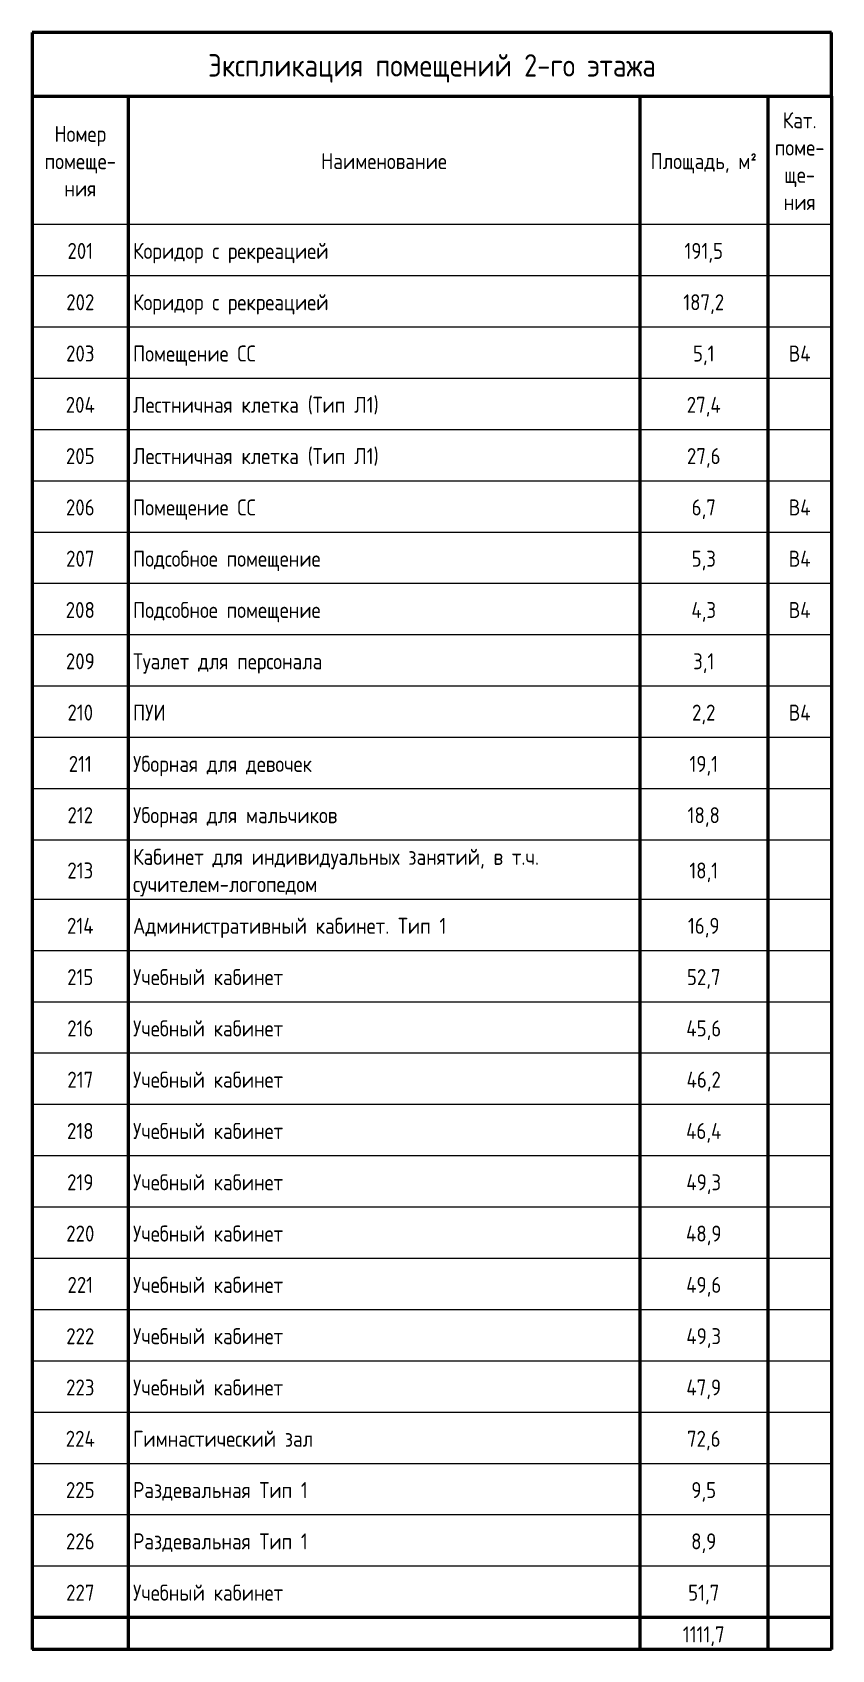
# Model space of a CAD drawing. Header units: millimetres. Extents: x -42533 to 645315, y 3457 to 82611.
# Drawn here: x 217382 to 229883, y 50233 to 75514 of the extents above; entities that cross this region are included whole.
import ezdxf

# ---------------------------------------------------------------- set-up
doc = ezdxf.new("R2010")
doc.units = ezdxf.units.MM
doc.layers.add('Графика', color=7, linetype='Continuous', lineweight=20)
doc.layers.add('Линии', color=7, linetype='Continuous', lineweight=9, true_color=0x00a600)
doc.styles.add('GOST Common_10', font='GOST_Common.ttf', dxfattribs={"width": 0.9, "height": 3.5})
doc.styles.add('GOST Common_11', font='GOST_Common.ttf', dxfattribs={"width": 0.9, "height": 2.5})

msp = doc.modelspace()

# ---------------------------------------------------------------- texts
at = {"layer": 'Графика', "line_spacing_factor": 1.022761}
for s, insert, char_height, width, attachment_point, style in [('Экспликация помещений 2-го этажа', (223632.1, 75172.8), 350, 8447.113, 2, 'GOST Common_10'), ('Кат. поме- ще- ния', (229381.7, 74264.3), 250, 962.447, 2, 'GOST Common_11'), ('Номер помеще- ния', (218131.7, 74051.2), 250, 1418.025, 2, 'GOST Common_11'), ('Наименование', (222881.7, 73625.1), 250, 2353.318, 2, 'GOST Common_11'), ('Площадь, м\\fGOST Common|b0|i0|c238|p34|;\\W.9;²', (227881.7, 73625.1), 250, 2009.372, 2, 'GOST Common_11'), ('201', (218131.7, 72221.8), 250, 509.886, 2, 'GOST Common_11'), ('Коридор с рекреацией', (218956.7, 72221.8), 250, 3611.439, 1, 'GOST Common_11'), ('191,5', (227881.7, 72221.8), 250, 739.183, 2, 'GOST Common_11'), ('202', (218131.7, 71420), 250, 561.176, 2, 'GOST Common_11'), ('Коридор с рекреацией', (218956.7, 71420), 250, 3611.439, 1, 'GOST Common_11'), ('187,2', (227881.7, 71420), 250, 790.474, 2, 'GOST Common_11'), ('203', (218131.7, 70618.2), 250, 561.176, 2, 'GOST Common_11'), ('Помещение СС', (218956.7, 70618.2), 250, 2286.943, 1, 'GOST Common_11'), ('5,1', (227881.7, 70618.2), 250, 416.356, 2, 'GOST Common_11'), ('В4', (229381.7, 70618.2), 250, 428.425, 2, 'GOST Common_11'), ('204', (218131.7, 69816.3), 250, 588.33, 2, 'GOST Common_11'), ('Лестничная клетка (Тип Л1)', (218956.7, 69816.3), 250, 4595.005, 1, 'GOST Common_11'), ('27,4', (227881.7, 69816.3), 250, 681.859, 2, 'GOST Common_11'), ('Лестничная клетка (Тип Л1)', (218956.7, 69014.5), 250, 4595.005, 1, 'GOST Common_11'), ('205', (218131.7, 69014.5), 250, 561.176, 2, 'GOST Common_11'), ('27,6', (227881.7, 69014.5), 250, 654.705, 2, 'GOST Common_11'), ('206', (218131.7, 68212.6), 250, 561.176, 2, 'GOST Common_11'), ('Помещение СС', (218956.7, 68212.6), 250, 2286.943, 1, 'GOST Common_11'), ('6,7', (227881.7, 68212.6), 250, 467.647, 2, 'GOST Common_11'), ('В4', (229381.7, 68212.6), 250, 428.425, 2, 'GOST Common_11'), ('207', (218131.7, 67410.8), 250, 561.176, 2, 'GOST Common_11'), ('Подсобное помещение', (218956.7, 67410.8), 250, 3572.217, 1, 'GOST Common_11'), ('5,3', (227881.7, 67410.8), 250, 467.647, 2, 'GOST Common_11'), ('В4', (229381.7, 67410.8), 250, 428.425, 2, 'GOST Common_11'), ('208', (218131.7, 66609), 250, 561.176, 2, 'GOST Common_11'), ('Подсобное помещение', (218956.7, 66609), 250, 3572.217, 1, 'GOST Common_11'), ('4,3', (227881.7, 66609), 250, 494.8, 2, 'GOST Common_11'), ('В4', (229381.7, 66609), 250, 428.425, 2, 'GOST Common_11'), ('209', (218131.7, 65807.1), 250, 561.176, 2, 'GOST Common_11'), ('Туалет для персонала', (218956.7, 65807.1), 250, 3692.9, 1, 'GOST Common_11'), ('3,1', (227881.7, 65807.1), 250, 416.356, 2, 'GOST Common_11'), ('210', (218131.7, 65005.3), 250, 509.886, 2, 'GOST Common_11'), ('ПУИ', (218956.7, 65005.3), 250, 642.637, 1, 'GOST Common_11'), ('2,2', (227881.7, 65005.3), 250, 467.647, 2, 'GOST Common_11'), ('В4', (229381.7, 65005.3), 250, 428.425, 2, 'GOST Common_11'), ('211', (218131.7, 64203.4), 250, 458.595, 2, 'GOST Common_11'), ('Уборная для девочек', (218956.7, 64203.4), 250, 3421.363, 1, 'GOST Common_11'), ('19,1', (227881.7, 64203.4), 250, 552.125, 2, 'GOST Common_11'), ('212', (218131.7, 63401.6), 250, 509.886, 2, 'GOST Common_11'), ('Уборная для мальчиков', (218956.7, 63401.6), 250, 3849.788, 1, 'GOST Common_11'), ('18,8', (227881.7, 63401.6), 250, 603.415, 2, 'GOST Common_11'), ('Кабинет для индивидуальных занятий, в т.ч. сучителем-логопедом', (218956.7, 62750.1), 250, 7627.166, 1, 'GOST Common_11'), ('213', (218131.7, 62537), 250, 509.886, 2, 'GOST Common_11'), ('18,1', (227881.7, 62537), 250, 552.125, 2, 'GOST Common_11'), ('214', (218131.7, 61672.5), 250, 537.039, 2, 'GOST Common_11'), ('Административный кабинет. Тип 1', (218956.7, 61672.5), 250, 5690.203, 1, 'GOST Common_11'), ('16,9', (227881.7, 61672.5), 250, 603.415, 2, 'GOST Common_11'), ('215', (218131.7, 60870.6), 250, 509.886, 2, 'GOST Common_11'), ('Учебный кабинет', (218956.7, 60870.6), 250, 2848.119, 1, 'GOST Common_11'), ('52,7', (227881.7, 60870.6), 250, 654.705, 2, 'GOST Common_11'), ('216', (218131.7, 60068.8), 250, 509.886, 2, 'GOST Common_11'), ('Учебный кабинет', (218956.7, 60068.8), 250, 2848.119, 1, 'GOST Common_11'), ('45,6', (227881.7, 60068.8), 250, 681.859, 2, 'GOST Common_11'), ('217', (218131.7, 59266.9), 250, 509.886, 2, 'GOST Common_11'), ('Учебный кабинет', (218956.7, 59266.9), 250, 2848.119, 1, 'GOST Common_11'), ('46,2', (227881.7, 59266.9), 250, 681.859, 2, 'GOST Common_11'), ('218', (218131.7, 58465.1), 250, 509.886, 2, 'GOST Common_11'), ('Учебный кабинет', (218956.7, 58465.1), 250, 2848.119, 1, 'GOST Common_11'), ('46,4', (227881.7, 58465.1), 250, 709.013, 2, 'GOST Common_11'), ('219', (218131.7, 57663.3), 250, 509.886, 2, 'GOST Common_11'), ('Учебный кабинет', (218956.7, 57663.3), 250, 2848.119, 1, 'GOST Common_11'), ('49,3', (227881.7, 57663.3), 250, 681.859, 2, 'GOST Common_11'), ('220', (218131.7, 56861.4), 250, 561.176, 2, 'GOST Common_11'), ('Учебный кабинет', (218956.7, 56861.4), 250, 2848.119, 1, 'GOST Common_11'), ('48,9', (227881.7, 56861.4), 250, 681.859, 2, 'GOST Common_11'), ('221', (218131.7, 56059.6), 250, 509.886, 2, 'GOST Common_11'), ('Учебный кабинет', (218956.7, 56059.6), 250, 2848.119, 1, 'GOST Common_11'), ('49,6', (227881.7, 56059.6), 250, 681.859, 2, 'GOST Common_11'), ('222', (218131.7, 55257.7), 250, 561.176, 2, 'GOST Common_11'), ('Учебный кабинет', (218956.7, 55257.7), 250, 2848.119, 1, 'GOST Common_11'), ('49,3', (227881.7, 55257.7), 250, 681.859, 2, 'GOST Common_11'), ('223', (218131.7, 54455.9), 250, 561.176, 2, 'GOST Common_11'), ('Учебный кабинет', (218956.7, 54455.9), 250, 2848.119, 1, 'GOST Common_11'), ('47,9', (227881.7, 54455.9), 250, 681.859, 2, 'GOST Common_11'), ('224', (218131.7, 53654.1), 250, 588.33, 2, 'GOST Common_11'), ('Гимнастический зал', (218956.7, 53654.1), 250, 3348.953, 1, 'GOST Common_11'), ('72,6', (227881.7, 53654.1), 250, 654.705, 2, 'GOST Common_11'), ('225', (218131.7, 52852.2), 250, 561.176, 2, 'GOST Common_11'), ('Раздевальная Тип 1', (218956.7, 52852.2), 250, 3252.407, 1, 'GOST Common_11'), ('9,5', (227881.7, 52852.2), 250, 467.647, 2, 'GOST Common_11'), ('226', (218131.7, 52050.4), 250, 561.176, 2, 'GOST Common_11'), ('Раздевальная Тип 1', (218956.7, 52050.4), 250, 3252.407, 1, 'GOST Common_11'), ('8,9', (227881.7, 52050.4), 250, 467.647, 2, 'GOST Common_11'), ('227', (218131.7, 51248.5), 250, 561.176, 2, 'GOST Common_11'), ('Учебный кабинет', (218956.7, 51248.5), 250, 2848.119, 1, 'GOST Common_11'), ('51,7', (227881.7, 51248.5), 250, 603.415, 2, 'GOST Common_11'), ('1111,7', (227881.7, 50597), 250, 823.661, 2, 'GOST Common_11')]:
    msp.add_mtext(s, dxfattribs=dict(at, insert=insert, char_height=char_height, width=width, attachment_point=attachment_point, style=style))

# ---------------------------------------------------------------- linework, layer by layer
at = {"layer": 'Линии', "color": 7, "lineweight": 50}
for p, q in [((217381.7, 75513.7), (217381.7, 74513.7)), ((229882.5, 75513.7), (217381.7, 75513.7)), ((229882.5, 74513.7), (229882.5, 75513.7)), ((217381.7, 74513.7), (217381.7, 50232.8)), ((217381.7, 74513.7), (229882.5, 74513.7)), ((218881.7, 74513.7), (218881.7, 72509.1)), ((226881.7, 74513.7), (226881.7, 72509.1)), ((228881.7, 74513.7), (228881.7, 72509.1)), ((229881.7, 74513.7), (229881.7, 72509.1)), ((229882.5, 74513.7), (229882.5, 50232.8)), ((218881.7, 72509.1), (218881.7, 71707.3)), ((226881.7, 72509.1), (226881.7, 71707.3)), ((228881.7, 72509.1), (228881.7, 71707.3)), ((229881.7, 72509.1), (229881.7, 71707.3)), ((218881.7, 71707.3), (218881.7, 70905.5)), ((226881.7, 71707.3), (226881.7, 70905.5)), ((228881.7, 71707.3), (228881.7, 70905.5)), ((229881.7, 71707.3), (229881.7, 70905.5)), ((218881.7, 70905.5), (218881.7, 70103.6)), ((226881.7, 70905.5), (226881.7, 70103.6)), ((228881.7, 70905.5), (228881.7, 70103.6)), ((229881.7, 70905.5), (229881.7, 70103.6)), ((218881.7, 70103.6), (218881.7, 69301.8)), ((226881.7, 70103.6), (226881.7, 69301.8)), ((228881.7, 70103.6), (228881.7, 69301.8)), ((229881.7, 70103.6), (229881.7, 69301.8)), ((218881.7, 69301.8), (218881.7, 68499.9)), ((226881.7, 69301.8), (226881.7, 68499.9)), ((228881.7, 69301.8), (228881.7, 68499.9)), ((229881.7, 69301.8), (229881.7, 68499.9)), ((218881.7, 68499.9), (218881.7, 67698.1)), ((226881.7, 68499.9), (226881.7, 67698.1)), ((228881.7, 68499.9), (228881.7, 67698.1)), ((229881.7, 68499.9), (229881.7, 67698.1)), ((218881.7, 67698.1), (218881.7, 66896.3)), ((226881.7, 67698.1), (226881.7, 66896.3)), ((228881.7, 67698.1), (228881.7, 66896.3)), ((229881.7, 67698.1), (229881.7, 66896.3)), ((218881.7, 66896.3), (218881.7, 66094.4)), ((226881.7, 66896.3), (226881.7, 66094.4)), ((228881.7, 66896.3), (228881.7, 66094.4)), ((229881.7, 66896.3), (229881.7, 66094.4)), ((218881.7, 66094.4), (218881.7, 65292.6)), ((226881.7, 66094.4), (226881.7, 65292.6)), ((228881.7, 66094.4), (228881.7, 65292.6)), ((229881.7, 66094.4), (229881.7, 65292.6)), ((218881.7, 65292.6), (218881.7, 64490.7)), ((226881.7, 65292.6), (226881.7, 64490.7)), ((228881.7, 65292.6), (228881.7, 64490.7)), ((229881.7, 65292.6), (229881.7, 64490.7)), ((218881.7, 64490.7), (218881.7, 63688.9)), ((226881.7, 64490.7), (226881.7, 63688.9)), ((228881.7, 64490.7), (228881.7, 63688.9)), ((229881.7, 64490.7), (229881.7, 63688.9)), ((218881.7, 63688.9), (218881.7, 62887)), ((226881.7, 63688.9), (226881.7, 62887)), ((228881.7, 63688.9), (228881.7, 62887)), ((229881.7, 63688.9), (229881.7, 62887)), ((218881.7, 62887), (218881.7, 61959.7)), ((226881.7, 62887), (226881.7, 61959.7)), ((228881.7, 62887), (228881.7, 61959.7)), ((229881.7, 62887), (229881.7, 61959.7)), ((218881.7, 61959.7), (218881.7, 61157.9)), ((226881.7, 61959.7), (226881.7, 61157.9)), ((228881.7, 61959.7), (228881.7, 61157.9)), ((229881.7, 61959.7), (229881.7, 61157.9)), ((218881.7, 61157.9), (218881.7, 60356.1)), ((226881.7, 61157.9), (226881.7, 60356.1)), ((228881.7, 61157.9), (228881.7, 60356.1)), ((229881.7, 61157.9), (229881.7, 60356.1)), ((218881.7, 60356.1), (218881.7, 59554.2)), ((226881.7, 60356.1), (226881.7, 59554.2)), ((228881.7, 60356.1), (228881.7, 59554.2)), ((229881.7, 60356.1), (229881.7, 59554.2)), ((218881.7, 59554.2), (218881.7, 58752.4)), ((226881.7, 59554.2), (226881.7, 58752.4)), ((228881.7, 59554.2), (228881.7, 58752.4)), ((229881.7, 59554.2), (229881.7, 58752.4)), ((218881.7, 58752.4), (218881.7, 57950.5)), ((226881.7, 58752.4), (226881.7, 57950.5)), ((228881.7, 58752.4), (228881.7, 57950.5)), ((229881.7, 58752.4), (229881.7, 57950.5)), ((218881.7, 57950.5), (218881.7, 57148.7)), ((226881.7, 57950.5), (226881.7, 57148.7)), ((228881.7, 57950.5), (228881.7, 57148.7)), ((229881.7, 57950.5), (229881.7, 57148.7)), ((218881.7, 57148.7), (218881.7, 56346.9)), ((226881.7, 57148.7), (226881.7, 56346.9)), ((228881.7, 57148.7), (228881.7, 56346.9)), ((229881.7, 57148.7), (229881.7, 56346.9)), ((218881.7, 56346.9), (218881.7, 55545)), ((226881.7, 56346.9), (226881.7, 55545)), ((228881.7, 56346.9), (228881.7, 55545)), ((229881.7, 56346.9), (229881.7, 55545)), ((218881.7, 55545), (218881.7, 54743.2)), ((226881.7, 55545), (226881.7, 54743.2)), ((228881.7, 55545), (228881.7, 54743.2)), ((229881.7, 55545), (229881.7, 54743.2)), ((218881.7, 54743.2), (218881.7, 53941.3)), ((226881.7, 54743.2), (226881.7, 53941.3)), ((228881.7, 54743.2), (228881.7, 53941.3)), ((229881.7, 54743.2), (229881.7, 53941.3)), ((218881.7, 53941.3), (218881.7, 53139.5)), ((226881.7, 53941.3), (226881.7, 53139.5)), ((228881.7, 53941.3), (228881.7, 53139.5)), ((229881.7, 53941.3), (229881.7, 53139.5)), ((218881.7, 53139.5), (218881.7, 52337.7)), ((226881.7, 53139.5), (226881.7, 52337.7)), ((228881.7, 53139.5), (228881.7, 52337.7)), ((229881.7, 53139.5), (229881.7, 52337.7)), ((218881.7, 52337.7), (218881.7, 51535.8)), ((226881.7, 52337.7), (226881.7, 51535.8)), ((228881.7, 52337.7), (228881.7, 51535.8)), ((229881.7, 52337.7), (229881.7, 51535.8)), ((218881.7, 51535.8), (218881.7, 50734)), ((226881.7, 51535.8), (226881.7, 50734)), ((228881.7, 51535.8), (228881.7, 50734)), ((229881.7, 51535.8), (229881.7, 50734)), ((218881.7, 50734), (217381.7, 50734)), ((226881.7, 50734), (218881.7, 50734)), ((218881.7, 50734), (218881.7, 50232.8)), ((228881.7, 50734), (226881.7, 50734)), ((226881.7, 50734), (226881.7, 50232.8)), ((229881.7, 50734), (228881.7, 50734)), ((228881.7, 50734), (228881.7, 50232.8)), ((229881.7, 50734), (229881.7, 50232.8)), ((229882.5, 50232.8), (217381.7, 50232.8))]:
    msp.add_line(p, q, dxfattribs=at)
at = {"layer": 'Линии', "color": 7, "lineweight": 20}
for p, q in [((218881.7, 72509.1), (217381.7, 72509.1)), ((226881.7, 72509.1), (218881.7, 72509.1)), ((228881.7, 72509.1), (226881.7, 72509.1)), ((229881.7, 72509.1), (228881.7, 72509.1)), ((218881.7, 71707.3), (217381.7, 71707.3)), ((226881.7, 71707.3), (218881.7, 71707.3)), ((228881.7, 71707.3), (226881.7, 71707.3)), ((229881.7, 71707.3), (228881.7, 71707.3)), ((218881.7, 70905.5), (217381.7, 70905.5)), ((226881.7, 70905.5), (218881.7, 70905.5)), ((228881.7, 70905.5), (226881.7, 70905.5)), ((229881.7, 70905.5), (228881.7, 70905.5)), ((218881.7, 70103.6), (217381.7, 70103.6)), ((226881.7, 70103.6), (218881.7, 70103.6)), ((228881.7, 70103.6), (226881.7, 70103.6)), ((229881.7, 70103.6), (228881.7, 70103.6)), ((218881.7, 69301.8), (217381.7, 69301.8)), ((226881.7, 69301.8), (218881.7, 69301.8)), ((228881.7, 69301.8), (226881.7, 69301.8)), ((229881.7, 69301.8), (228881.7, 69301.8)), ((218881.7, 68499.9), (217381.7, 68499.9)), ((226881.7, 68499.9), (218881.7, 68499.9)), ((228881.7, 68499.9), (226881.7, 68499.9)), ((229881.7, 68499.9), (228881.7, 68499.9)), ((218881.7, 67698.1), (217381.7, 67698.1)), ((226881.7, 67698.1), (218881.7, 67698.1)), ((228881.7, 67698.1), (226881.7, 67698.1)), ((229881.7, 67698.1), (228881.7, 67698.1)), ((218881.7, 66896.3), (217381.7, 66896.3)), ((226881.7, 66896.3), (218881.7, 66896.3)), ((228881.7, 66896.3), (226881.7, 66896.3)), ((229881.7, 66896.3), (228881.7, 66896.3)), ((218881.7, 66094.4), (217381.7, 66094.4)), ((226881.7, 66094.4), (218881.7, 66094.4)), ((228881.7, 66094.4), (226881.7, 66094.4)), ((229881.7, 66094.4), (228881.7, 66094.4)), ((218881.7, 65292.6), (217381.7, 65292.6)), ((226881.7, 65292.6), (218881.7, 65292.6)), ((228881.7, 65292.6), (226881.7, 65292.6)), ((229881.7, 65292.6), (228881.7, 65292.6)), ((218881.7, 64490.7), (217381.7, 64490.7)), ((226881.7, 64490.7), (218881.7, 64490.7)), ((228881.7, 64490.7), (226881.7, 64490.7)), ((229881.7, 64490.7), (228881.7, 64490.7)), ((218881.7, 63688.9), (217381.7, 63688.9)), ((226881.7, 63688.9), (218881.7, 63688.9)), ((228881.7, 63688.9), (226881.7, 63688.9)), ((229881.7, 63688.9), (228881.7, 63688.9)), ((218881.7, 62887), (217381.7, 62887)), ((226881.7, 62887), (218881.7, 62887)), ((228881.7, 62887), (226881.7, 62887)), ((229881.7, 62887), (228881.7, 62887)), ((218881.7, 61959.7), (217381.7, 61959.7)), ((226881.7, 61959.7), (218881.7, 61959.7)), ((228881.7, 61959.7), (226881.7, 61959.7)), ((229881.7, 61959.7), (228881.7, 61959.7)), ((218881.7, 61157.9), (217381.7, 61157.9)), ((226881.7, 61157.9), (218881.7, 61157.9)), ((228881.7, 61157.9), (226881.7, 61157.9)), ((229881.7, 61157.9), (228881.7, 61157.9)), ((218881.7, 60356.1), (217381.7, 60356.1)), ((226881.7, 60356.1), (218881.7, 60356.1)), ((228881.7, 60356.1), (226881.7, 60356.1)), ((229881.7, 60356.1), (228881.7, 60356.1)), ((218881.7, 59554.2), (217381.7, 59554.2)), ((226881.7, 59554.2), (218881.7, 59554.2)), ((228881.7, 59554.2), (226881.7, 59554.2)), ((229881.7, 59554.2), (228881.7, 59554.2)), ((218881.7, 58752.4), (217381.7, 58752.4)), ((226881.7, 58752.4), (218881.7, 58752.4)), ((228881.7, 58752.4), (226881.7, 58752.4)), ((229881.7, 58752.4), (228881.7, 58752.4)), ((218881.7, 57950.5), (217381.7, 57950.5)), ((226881.7, 57950.5), (218881.7, 57950.5)), ((228881.7, 57950.5), (226881.7, 57950.5)), ((229881.7, 57950.5), (228881.7, 57950.5)), ((218881.7, 57148.7), (217381.7, 57148.7)), ((226881.7, 57148.7), (218881.7, 57148.7)), ((228881.7, 57148.7), (226881.7, 57148.7)), ((229881.7, 57148.7), (228881.7, 57148.7)), ((218881.7, 56346.9), (217381.7, 56346.9)), ((226881.7, 56346.9), (218881.7, 56346.9)), ((228881.7, 56346.9), (226881.7, 56346.9)), ((229881.7, 56346.9), (228881.7, 56346.9)), ((218881.7, 55545), (217381.7, 55545)), ((226881.7, 55545), (218881.7, 55545)), ((228881.7, 55545), (226881.7, 55545)), ((229881.7, 55545), (228881.7, 55545)), ((218881.7, 54743.2), (217381.7, 54743.2)), ((226881.7, 54743.2), (218881.7, 54743.2)), ((228881.7, 54743.2), (226881.7, 54743.2)), ((229881.7, 54743.2), (228881.7, 54743.2)), ((218881.7, 53941.3), (217381.7, 53941.3)), ((226881.7, 53941.3), (218881.7, 53941.3)), ((228881.7, 53941.3), (226881.7, 53941.3)), ((229881.7, 53941.3), (228881.7, 53941.3)), ((218881.7, 53139.5), (217381.7, 53139.5)), ((226881.7, 53139.5), (218881.7, 53139.5)), ((228881.7, 53139.5), (226881.7, 53139.5)), ((229881.7, 53139.5), (228881.7, 53139.5)), ((218881.7, 52337.7), (217381.7, 52337.7)), ((226881.7, 52337.7), (218881.7, 52337.7)), ((228881.7, 52337.7), (226881.7, 52337.7)), ((229881.7, 52337.7), (228881.7, 52337.7)), ((218881.7, 51535.8), (217381.7, 51535.8)), ((226881.7, 51535.8), (218881.7, 51535.8)), ((228881.7, 51535.8), (226881.7, 51535.8)), ((229881.7, 51535.8), (228881.7, 51535.8))]:
    msp.add_line(p, q, dxfattribs=at)

msp.set_redraw_order([(e.dxf.handle, doc.entitydb.next_handle()) for e in msp.query("TEXT MTEXT ATTDEF DIMENSION ARC_DIMENSION")])  # texts and dimensions are drawn at this point

doc.saveas('drawing.dxf')
